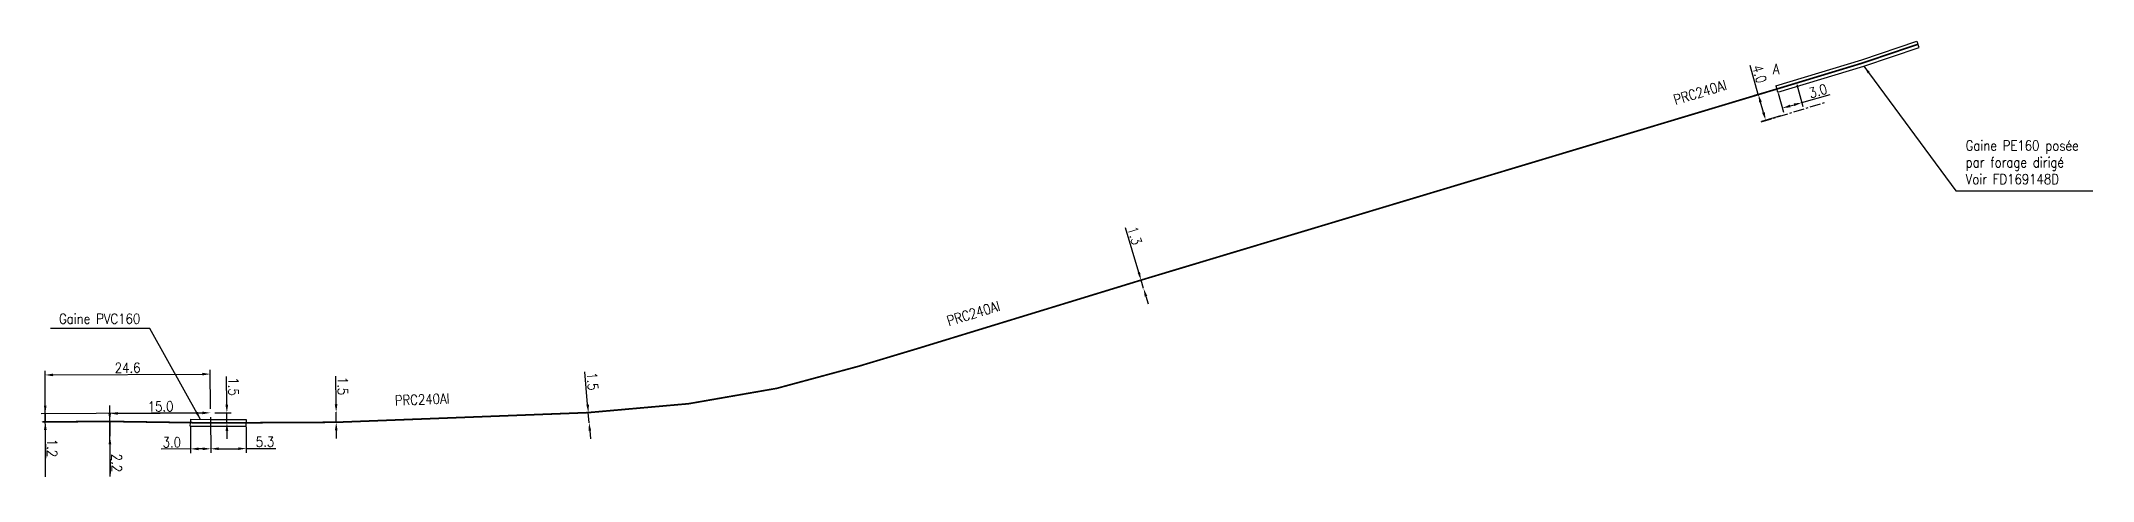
# Model space of a CAD drawing. Header units: millimetres. Extents: x 169000 to 170000, y 147209 to 148000.
# Drawn here: x 168999.8 to 169305.2, y 147935 to 148000.5 of the extents above; entities that cross this region are included whole.
import ezdxf

# ---------------------------------------------------------------- set-up
doc = ezdxf.new("R2010")
doc.units = ezdxf.units.MM
doc.header["$PDMODE"] = 34
doc.linetypes.add('CENTER', pattern=[50.8, 31.75, -6.35, 6.35, -6.35])
doc.layers.get('Defpoints').update_dxf_attribs({"linetype": 'CONTINUOUS'})
doc.layers.add('M_120', color=5, linetype='M_ST_13')
doc.layers.add('M_400', color=7, linetype='CONTINUOUS')
doc.styles.get("Standard").update_dxf_attribs({"font": 'romans.shx', "width": 0.85})
doc.linetypes.add('M_ST_13', pattern='A,5,-0.3,["oo",Standard,S=1.5,R=0,X=0,Y=-0.5],-3', length=8.3)
doc.dimstyles.get("Standard").update_dxf_attribs({"dimtxt": 1.5, "dimasz": 1.2, "dimexe": 0.625, "dimexo": 0.625, "dimgap": 0.25, "dimtad": 1, "dimdec": 1, "dimzin": 0, "dimdsep": 46, "dimtxsty": 'Standard', "dimcen": -0.5, "dimadec": 0, "dimazin": 0, "dimtfac": 1, "dimtdec": 1, "dimtmove": 0, "dimatfit": 3, "dimfxl": 1, "dimtolj": 1, "dimtzin": 0, "dimarcsym": 0})

msp = doc.modelspace()

# ---------------------------------------------------------------- texts
at = {"layer": 'M_120', "linetype": 'Continuous', "width": 0.85}
for rotation, p in [(16.7273, (169243.08, 147990.95)), (16.8523, (169134.91, 147958.04)), (2.2003, (169052.48, 147946.22))]:
    msp.add_text('PRC240Al', height=1.5, rotation=rotation, dxfattribs=at).set_placement(p)
at = {"layer": 'M_400', "linetype": 'Continuous', "width": 0.85}
msp.add_text('A', height=1.5, dxfattribs=at).set_placement((169257.61, 147995.56))
at = {"layer": 'M_400', "linetype": 'Continuous', "char_height": 1.5}
for s, insert, attachment_point in [('\\A1;Gaine PE160 posée\\Ppar forage dirigé\\PVoir FD169148D', (169286.3, 147985.67), 1), ('\\A1;Gaine PVC160', (169014.55, 147958.39), 9)]:
    msp.add_mtext(s, dxfattribs=dict(at, insert=insert, attachment_point=attachment_point))

# ---------------------------------------------------------------- blocks, each defined once
blk = doc.blocks.new('*D0')
at = {"layer": 'Defpoints', "color": 0, "linetype": 'Continuous'}
for p in [(169024.98, 147950.9), (169025.01, 147945.13), (169000.47, 147934.99)]:
    blk.add_point(p, dxfattribs=at)
at = {"layer": 'M_120', "color": 0, "linetype": 'Continuous', "lineweight": -2}
for p, q in [((169000.46, 147935.62), (169000.38, 147951.4)), ((169001.58, 147950.78), (169023.78, 147950.9)), ((169025.01, 147945.75), (169024.98, 147951.53))]:
    blk.add_line(p, q, dxfattribs=at)
at = {"layer": 'M_120', "color": 0, "linetype": 'Continuous'}
for points in [[(169001.58, 147950.98), (169001.58, 147950.58), (169000.38, 147950.77)], [(169023.78, 147951.1), (169023.78, 147950.7), (169024.98, 147950.9)]]:
    blk.add_solid(points, dxfattribs=at)
at = {"layer": 'M_120', "color": 0, "linetype": 'Continuous', "insert": (169012.68, 147951.84), "char_height": 1.5, "attachment_point": 5, "rotation": 0.3052}
blk.add_mtext('\\A1;24.6', dxfattribs=at)
blk = doc.blocks.new('*D1')
at = {"layer": 'Defpoints', "color": 0, "linetype": 'Continuous'}
for p in [(169025.01, 147945.13), (169025.01, 147945.13), (169010.07, 147935.05)]:
    blk.add_point(p, dxfattribs=at)
at = {"layer": 'M_120', "color": 0, "linetype": 'Continuous', "lineweight": -2}
for p, q in [((169010.06, 147935.67), (169010.01, 147945.67)), ((169011.21, 147945.05), (169023.81, 147945.12))]:
    blk.add_line(p, q, dxfattribs=at)
at = {"layer": 'M_120', "color": 0, "linetype": 'Continuous'}
for points in [[(169011.21, 147945.25), (169011.21, 147944.85), (169010.01, 147945.05)], [(169023.81, 147945.32), (169023.81, 147944.92), (169025.01, 147945.13)]]:
    blk.add_solid(points, dxfattribs=at)
at = {"layer": 'M_120', "color": 0, "linetype": 'Continuous', "insert": (169017.59, 147946.09), "char_height": 1.5, "attachment_point": 5, "rotation": 0.3052}
blk.add_mtext('\\A1;15.0', dxfattribs=at)
blk = doc.blocks.new('*D2')
at = {"layer": 'Defpoints', "color": 0, "linetype": 'Continuous'}
for p in [(169025.01, 147945.13), (169025.02, 147943.63), (169027.45, 147945.14)]:
    blk.add_point(p, dxfattribs=at)
at = {"layer": 'M_120', "color": 0, "linetype": 'Continuous', "lineweight": -2}
for p, q in [((169027.44, 147946.34), (169027.42, 147950.53)), ((169025.64, 147945.13), (169028.07, 147945.14)), ((169025.64, 147943.63), (169028.08, 147943.64)), ((169027.46, 147943.64), (169027.45, 147945.14)), ((169027.46, 147942.44), (169027.47, 147941.24))]:
    blk.add_line(p, q, dxfattribs=at)
at = {"layer": 'M_120', "color": 0, "linetype": 'Continuous'}
for points in [[(169027.64, 147946.34), (169027.24, 147946.34), (169027.45, 147945.14)], [(169027.66, 147942.44), (169027.26, 147942.44), (169027.46, 147943.64)]]:
    blk.add_solid(points, dxfattribs=at)
at = {"layer": 'M_120', "color": 0, "linetype": 'Continuous', "insert": (169028.43, 147949.04), "char_height": 1.5, "attachment_point": 5, "rotation": 270.3059}
blk.add_mtext('\\A1;1.5', dxfattribs=at)
blk = doc.blocks.new('*D3')
at = {"layer": 'Defpoints', "color": 0, "linetype": 'Continuous'}
for p in [(169022.02, 147943.67), (169025.01, 147945.13), (169025.04, 147939.78)]:
    blk.add_point(p, dxfattribs=at)
at = {"layer": 'M_400', "color": 0, "linetype": 'Continuous', "lineweight": -2}
for p, q in [((169025.02, 147944.5), (169025.04, 147939.16)), ((169022.02, 147943.04), (169022.04, 147939.14)), ((169022.04, 147939.77), (169017.67, 147939.74)), ((169023.84, 147939.78), (169023.24, 147939.77))]:
    blk.add_line(p, q, dxfattribs=at)
at = {"layer": 'M_400', "color": 0, "linetype": 'Continuous'}
for points in [[(169023.24, 147939.97), (169023.24, 147939.57), (169022.04, 147939.77)], [(169023.84, 147939.98), (169023.84, 147939.58), (169025.04, 147939.78)]]:
    blk.add_solid(points, dxfattribs=at)
at = {"layer": 'M_400', "color": 0, "linetype": 'Continuous', "insert": (169019.25, 147940.75), "char_height": 1.5, "attachment_point": 5, "rotation": 0.3059}
blk.add_mtext('\\A1;3.0', dxfattribs=at)
blk = doc.blocks.new('*D4')
at = {"layer": 'Defpoints', "color": 0, "linetype": 'Continuous'}
for p in [(169025.01, 147945.13), (169030.32, 147943.65), (169025.04, 147939.78)]:
    blk.add_point(p, dxfattribs=at)
at = {"layer": 'M_400', "color": 0, "linetype": 'Continuous', "lineweight": -2}
for p, q in [((169025.02, 147944.5), (169025.04, 147939.16)), ((169030.32, 147943.03), (169030.34, 147939.19)), ((169026.24, 147939.79), (169029.14, 147939.8)), ((169030.34, 147939.81), (169034.72, 147939.83))]:
    blk.add_line(p, q, dxfattribs=at)
at = {"layer": 'M_400', "color": 0, "linetype": 'Continuous'}
for points in [[(169026.24, 147939.99), (169026.24, 147939.59), (169025.04, 147939.78)], [(169029.14, 147940), (169029.14, 147939.6), (169030.34, 147939.81)]]:
    blk.add_solid(points, dxfattribs=at)
at = {"layer": 'M_400', "color": 0, "linetype": 'Continuous', "insert": (169033.13, 147940.83), "char_height": 1.5, "attachment_point": 5, "rotation": 0.3064}
blk.add_mtext('\\A1;5.3', dxfattribs=at)
blk = doc.blocks.new('*D5')
at = {"layer": 'Defpoints', "color": 0, "linetype": 'Continuous'}
for p in [(169043.72, 147945.23), (169043.72, 147945.23), (169043.73, 147943.73)]:
    blk.add_point(p, dxfattribs=at)
at = {"layer": 'M_120', "color": 0, "linetype": 'Continuous', "lineweight": -2}
for p, q in [((169043.71, 147946.43), (169043.69, 147950.61)), ((169043.73, 147943.73), (169043.72, 147945.23)), ((169043.73, 147942.53), (169043.74, 147941.33))]:
    blk.add_line(p, q, dxfattribs=at)
at = {"layer": 'M_120', "color": 0, "linetype": 'Continuous'}
for points in [[(169043.91, 147946.43), (169043.51, 147946.42), (169043.72, 147945.23)], [(169043.93, 147942.53), (169043.53, 147942.52), (169043.73, 147943.73)]]:
    blk.add_solid(points, dxfattribs=at)
at = {"layer": 'M_120', "color": 0, "linetype": 'Continuous', "insert": (169044.7, 147949.13), "char_height": 1.5, "attachment_point": 5, "rotation": 270.3059}
blk.add_mtext('\\A1;1.5', dxfattribs=at)
blk = doc.blocks.new('*D6')
at = {"layer": 'Defpoints', "color": 0, "linetype": 'Continuous'}
for p in [(169081.26, 147945.17), (169081.38, 147943.67), (169081.38, 147943.67)]:
    blk.add_point(p, dxfattribs=at)
at = {"layer": 'M_120', "color": 0, "linetype": 'Continuous', "lineweight": -2}
for p, q in [((169081.16, 147946.36), (169080.76, 147951.25)), ((169081.38, 147943.67), (169081.26, 147945.17)), ((169081.48, 147942.48), (169081.57, 147941.28))]:
    blk.add_line(p, q, dxfattribs=at)
at = {"layer": 'M_120', "color": 0, "linetype": 'Continuous'}
for points in [[(169081.36, 147946.38), (169080.96, 147946.35), (169081.26, 147945.17)], [(169081.68, 147942.49), (169081.28, 147942.46), (169081.38, 147943.67)]]:
    blk.add_solid(points, dxfattribs=at)
at = {"layer": 'M_120', "color": 0, "linetype": 'Continuous', "insert": (169081.88, 147949.84), "char_height": 1.5, "attachment_point": 5, "rotation": 274.6517}
blk.add_mtext('\\A1;1.5', dxfattribs=at)
blk = doc.blocks.new('*D7')
at = {"layer": 'Defpoints', "color": 0, "linetype": 'Continuous'}
for p in [(169163.55, 147964.89), (169163.92, 147963.64), (169163.92, 147963.64)]:
    blk.add_point(p, dxfattribs=at)
at = {"layer": 'M_120', "color": 0, "linetype": 'Continuous', "lineweight": -2}
for p, q in [((169163.2, 147966.04), (169161.21, 147972.66)), ((169163.92, 147963.64), (169163.55, 147964.89)), ((169164.27, 147962.49), (169164.61, 147961.34))]:
    blk.add_line(p, q, dxfattribs=at)
at = {"layer": 'M_120', "color": 0, "linetype": 'Continuous'}
for points in [[(169163.39, 147966.09), (169163.01, 147965.98), (169163.55, 147964.89)], [(169164.46, 147962.55), (169164.08, 147962.44), (169163.92, 147963.64)]]:
    blk.add_solid(points, dxfattribs=at)
at = {"layer": 'M_120', "color": 0, "linetype": 'Continuous', "insert": (169162.6, 147971.51), "char_height": 1.5, "attachment_point": 5, "rotation": 286.7235}
blk.add_mtext('\\A1;1.3', dxfattribs=at)
blk = doc.blocks.new('*D8')
at = {"layer": 'Defpoints', "color": 0, "linetype": 'Continuous'}
for p in [(169258.21, 147993.34), (169260.97, 147994.6), (169261.91, 147991.31)]:
    blk.add_point(p, dxfattribs=at)
at = {"layer": 'M_400', "color": 0, "linetype": 'Continuous', "lineweight": -2}
for p, q in [((169258.38, 147992.74), (169259.2, 147989.89)), ((169261.14, 147994), (169262.08, 147990.71)), ((169261.91, 147991.31), (169266.11, 147992.51)), ((169260.18, 147990.82), (169260.76, 147990.98))]:
    blk.add_line(p, q, dxfattribs=at)
at = {"layer": 'M_400', "color": 0, "linetype": 'Continuous'}
for points in [[(169260.12, 147991.01), (169260.23, 147990.62), (169259.02, 147990.49)], [(169260.7, 147991.17), (169260.81, 147990.79), (169261.91, 147991.31)]]:
    blk.add_solid(points, dxfattribs=at)
at = {"layer": 'M_400', "color": 0, "linetype": 'Continuous', "insert": (169264.31, 147993.04), "char_height": 1.5, "attachment_point": 5, "rotation": 15.9429}
blk.add_mtext('\\A1;3.0', dxfattribs=at)
blk = doc.blocks.new('*D9')
at = {"layer": 'Defpoints', "color": 0, "linetype": 'Continuous'}
for p in [(169258.21, 147993.34), (169259.31, 147989.49), (169256.52, 147988.7)]:
    blk.add_point(p, dxfattribs=at)
at = {"layer": 'M_400', "color": 0, "linetype": 'Continuous', "lineweight": -2}
for p, q in [((169255.43, 147992.54), (169254.2, 147996.82)), ((169257.61, 147993.17), (169254.82, 147992.37)), ((169256.19, 147989.85), (169255.76, 147991.39)), ((169258.71, 147989.32), (169255.92, 147988.52))]:
    blk.add_line(p, q, dxfattribs=at)
at = {"layer": 'M_400', "color": 0, "linetype": 'Continuous'}
for points in [[(169255.95, 147991.44), (169255.56, 147991.33), (169255.43, 147992.54)], [(169256.39, 147989.9), (169256, 147989.79), (169256.52, 147988.7)]]:
    blk.add_solid(points, dxfattribs=at)
at = {"layer": 'M_400', "color": 0, "linetype": 'Continuous', "insert": (169255.6, 147995.57), "char_height": 1.5, "attachment_point": 5, "rotation": 285.9429}
blk.add_mtext('\\A1;4.0', dxfattribs=at)
blk = doc.blocks.new('*D10')
at = {"layer": 'Defpoints', "color": 0, "linetype": 'Continuous', "ltscale": 0.05}
for p in [(169010.02, 147943.85), (169010.03, 147941.65), (169010.03, 147941.65)]:
    blk.add_point(p, dxfattribs=at)
at = {"layer": 'M_120', "color": 0, "linetype": 'Continuous', "lineweight": -2, "ltscale": 0.05}
for p, q in [((169010.01, 147945.05), (169010.01, 147946.25)), ((169010.02, 147943.85), (169010.03, 147941.65)), ((169010.04, 147940.45), (169010.06, 147936.08))]:
    blk.add_line(p, q, dxfattribs=at)
at = {"layer": 'M_120', "color": 0, "linetype": 'Continuous', "ltscale": 0.05}
for points in [[(169010.21, 147945.05), (169009.81, 147945.05), (169010.02, 147943.85)], [(169010.24, 147940.45), (169009.84, 147940.45), (169010.03, 147941.65)]]:
    blk.add_solid(points, dxfattribs=at)
at = {"layer": 'M_120', "color": 0, "linetype": 'Continuous', "ltscale": 0.05, "insert": (169011.05, 147937.67), "char_height": 1.5, "attachment_point": 5, "rotation": 270.3052}
blk.add_mtext('\\A1;2.2', dxfattribs=at)
blk = doc.blocks.new('*D11')
at = {"layer": 'Defpoints', "color": 0, "linetype": 'Continuous', "ltscale": 0.05}
for p in [(169000.41, 147944.99), (169000.42, 147943.79), (169025.01, 147945.13)]:
    blk.add_point(p, dxfattribs=at)
at = {"layer": 'M_120', "color": 0, "linetype": 'Continuous', "lineweight": -2, "ltscale": 0.05}
for p, q in [((169000.41, 147946.19), (169000.4, 147947.39)), ((169024.39, 147945.12), (168999.79, 147944.99)), ((168999.79, 147943.79), (168999.79, 147943.79)), ((169000.41, 147944.99), (169000.42, 147943.79)), ((169000.42, 147942.59), (169000.45, 147938.4))]:
    blk.add_line(p, q, dxfattribs=at)
at = {"layer": 'M_120', "color": 0, "linetype": 'Continuous', "ltscale": 0.05}
for points in [[(169000.61, 147946.19), (169000.21, 147946.19), (169000.41, 147944.99)], [(169000.62, 147942.6), (169000.22, 147942.59), (169000.42, 147943.79)]]:
    blk.add_solid(points, dxfattribs=at)
at = {"layer": 'M_120', "color": 0, "linetype": 'Continuous', "ltscale": 0.05, "insert": (169001.44, 147939.9), "char_height": 1.5, "attachment_point": 5, "rotation": 270.3059}
blk.add_mtext('\\A1;1.2', dxfattribs=at)

# ---------------------------------------------------------------- dimensions: what is measured, and where the dimension line sits
at = {"layer": 'M_120', "linetype": 'Continuous'}
for base, p1, p2, angle, picture, middle in [((169163.92, 147963.64), (169163.55, 147964.89), (169163.92, 147963.64), 106.7235, '*D7', (169161.64, 147971.23)), ((169024.98, 147950.9), (169000.47, 147934.99), (169025.01, 147945.13), 180.3052, '*D0', (169012.68, 147950.84)), ((169027.45, 147945.14), (169025.02, 147943.63), (169025.01, 147945.13), 270.3059, '*D2', (169027.43, 147949.03)), ((169043.72, 147945.23), (169043.73, 147943.73), (169043.72, 147945.23), 270.3059, '*D5', (169043.7, 147949.12)), ((169081.38, 147943.67), (169081.26, 147945.17), (169081.38, 147943.67), 94.6517, '*D6', (169080.88, 147949.76)), ((169025.01, 147945.13), (169010.07, 147935.05), (169025.01, 147945.13), 180.3052, '*D1', (169017.6, 147945.09))]:
    dim = msp.add_linear_dim(base=base, p1=p1, p2=p2, angle=angle, dimstyle='Standard', dxfattribs=at)
    dim.commit()
    dim.dimension.update_dxf_attribs({"geometry": picture, "text_midpoint": middle, "dimtype": 160})
at = {"layer": 'M_120', "linetype": 'Continuous', "ltscale": 0.05}
for base, p1, p2, angle, picture, middle in [((169000.41, 147944.99), (169000.42, 147943.79), (169025.01, 147945.13), 270.3059, '*D11', (169000.44, 147939.9)), ((169010.03, 147941.65), (169010.02, 147943.85), (169010.03, 147941.65), 90.3052, '*D10', (169010.05, 147937.66))]:
    dim = msp.add_linear_dim(base=base, p1=p1, p2=p2, angle=angle, dimstyle='Standard', dxfattribs=at)
    dim.commit()
    dim.dimension.update_dxf_attribs({"geometry": picture, "text_midpoint": middle, "dimtype": 160})
at = {"layer": 'M_400', "linetype": 'Continuous'}
for base, p1, p2, angle, picture, middle in [((169256.52, 147988.7), (169258.21, 147993.34), (169259.31, 147989.49), 105.9429, '*D9', (169254.64, 147995.3)), ((169261.91, 147991.31), (169258.21, 147993.34), (169260.97, 147994.6), 195.9429, '*D8', (169264.59, 147992.08)), ((169025.04, 147939.78), (169022.02, 147943.67), (169025.01, 147945.13), 180.3059, '*D3', (169019.25, 147939.75)), ((169025.04, 147939.78), (169030.32, 147943.65), (169025.01, 147945.13), 0.3064, '*D4', (169033.13, 147939.83))]:
    dim = msp.add_linear_dim(base=base, p1=p1, p2=p2, angle=angle, dimstyle='Standard', dxfattribs=at)
    dim.commit()
    dim.dimension.update_dxf_attribs({"geometry": picture, "text_midpoint": middle, "dimtype": 160})

# ---------------------------------------------------------------- linework, layer by layer
at = {"layer": 'M_120', "flags": 128}
msp.add_lwpolyline([(169000, 147943.79, 0.25, 0.25, 0), (169000.42, 147943.79, 0.25, 0.25, 0), (169010.02, 147943.85, 0.25, 0.25, 0), (169025.02, 147943.63, 0.25, 0.25, 0), (169043.73, 147943.73, 0.25, 0.25, 0), (169081.26, 147945.17, 0.25, 0.25, 0), (169096.18, 147946.49, 0.25, 0.25, 0), (169109.32, 147948.78, 0.25, 0.25, 0), (169121.54, 147952.08, 0.25, 0.25, 0), (169130.36, 147954.73, 0.25, 0.25, 0), (169163.55, 147964.89, 0.25, 0.25, 0), (169258.21, 147993.34, 0.25, 0.25, 0), (169271, 147997.22, 0.25, 0.25, 0), (169279.2, 148000, 0, 0, 0)], format="xyseb", dxfattribs=at)
at = {"layer": 'M_120', "color": 7, "linetype": 'CENTER', "ltscale": 0.05, "flags": 128}
msp.add_lwpolyline([(169255.87, 147988.44), (169265.36, 147991.33)], dxfattribs=at)
at = {"layer": 'M_400', "color": 7, "linetype": 'CONTINUOUS'}
for p, q in [((169270.85, 147997.7), (169279.04, 148000.47)), ((169271.15, 147996.75), (169279.36, 147999.53)), ((169279.04, 148000.47), (169279.2, 148000)), ((169279.36, 147999.53), (169279.2, 148000)), ((169258.06, 147993.82), (169270.85, 147997.7)), ((169258.36, 147992.86), (169271.15, 147996.75)), ((169258.06, 147993.82), (169258.21, 147993.34)), ((169258.36, 147992.86), (169258.21, 147993.34))]:
    msp.add_line(p, q, dxfattribs=at)
at = {"layer": 'M_400', "color": 7, "linetype": 'CONTINUOUS', "ltscale": 0.05}
for p, q in [((169022.01, 147943.17), (169022.02, 147943.67)), ((169022.03, 147944.17), (169022.02, 147943.67)), ((169022.03, 147944.17), (169025.02, 147944.13)), ((169025.02, 147944.13), (169030.32, 147944.15)), ((169030.32, 147944.15), (169030.32, 147943.65)), ((169030.32, 147943.15), (169030.32, 147943.65)), ((169022.01, 147943.17), (169025.02, 147943.13)), ((169025.02, 147943.13), (169030.32, 147943.15))]:
    msp.add_line(p, q, dxfattribs=at)

msp.set_redraw_order([(e.dxf.handle, doc.entitydb.next_handle()) for e in msp.query("TEXT MTEXT ATTDEF DIMENSION ARC_DIMENSION")])  # texts and dimensions are drawn at this point

# ---------------------------------------------------------------- leaders
at = {"layer": 'M_400', "linetype": 'Continuous', "annotation_type": 0, "has_hookline": 1}
for points, hookline_direction, text_width in [([(169271.15, 147996.75), (169284.85, 147978.17), (169286.05, 147978.17)], 0, 18.94), ([(169023.52, 147944.15), (169016, 147957.7), (169014.8, 147957.7)], 1, 13.36)]:
    msp.add_leader(points, dimstyle='Standard', dxfattribs=dict(at, hookline_direction=hookline_direction, text_width=text_width))

doc.saveas('drawing.dxf')
